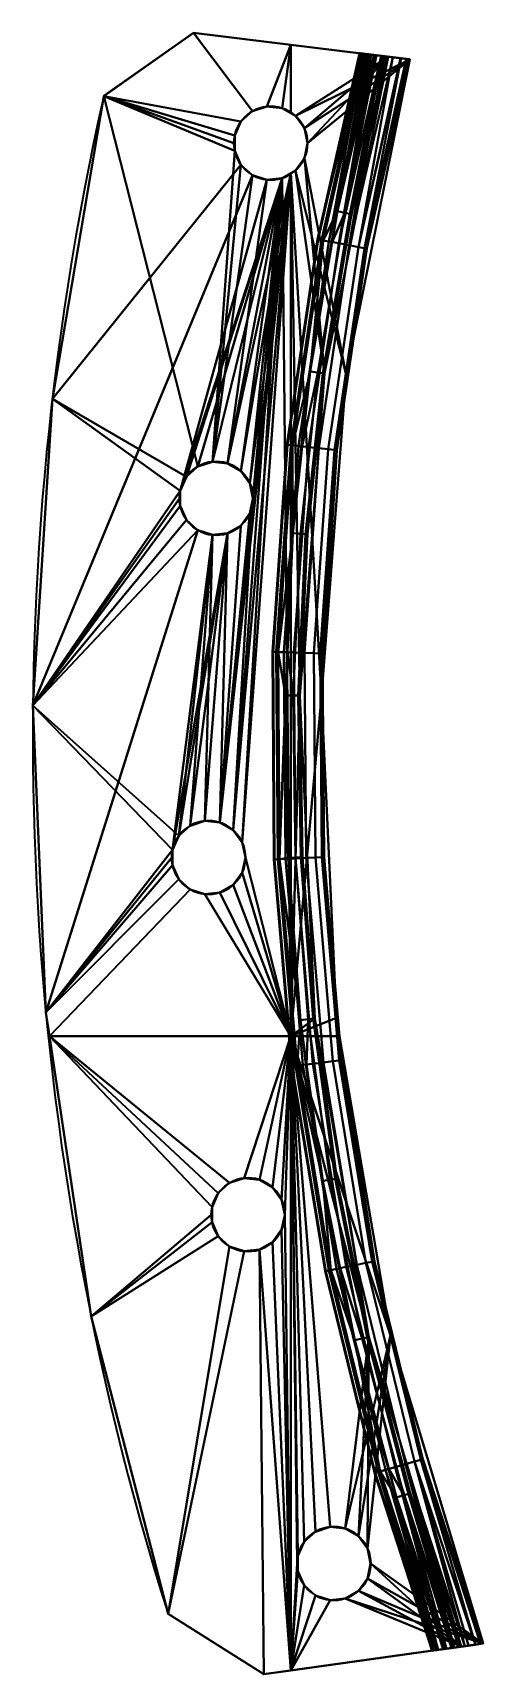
# Model space of a CAD drawing. Header units: millimetres. Extents: x 0 to 285, y 0 to 154.
# Drawn here: x 254 to 285.2, y 40.7 to 154.4 of the extents above; entities outside this region: 1.
import ezdxf

# ---------------------------------------------------------------- set-up
doc = ezdxf.new("R2010")
doc.units = ezdxf.units.MM
doc.layers.add('1', color=7, linetype='Continuous', true_color=0xffffff)
doc.layers.add('61', color=7, linetype='Continuous', true_color=0xffffff)

# ---------------------------------------------------------------- blocks, each defined once
blk = doc.blocks.new('UG_SURFACE_001')
at = {"layer": '1', "color": 252, "linetype": 'Continuous', "lineweight": 35}
for points in [[(258.91462, 150.059059, 5.5), (265.132368, 154.438332, 5.5), (269.205004, 148.99759, 5.5), (268.417001, 148.288086, 5.5)], [(258.91462, 150.059059, 5.5), (258.91462, 150.059059, 7), (265.132368, 154.438332, 7), (265.132368, 154.438332, 5.5)], [(268.417001, 148.288086, 7), (269.205004, 148.99759, 7), (265.132368, 154.438332, 7), (258.91462, 150.059059, 7)], [(265.132368, 154.438332, 5.5), (271.880835, 153.609723, 5.5), (270.213455, 149.325266, 5.5), (269.205004, 148.99759, 5.5)], [(269.205004, 148.99759, 7), (270.213455, 149.325266, 7), (271.880835, 153.609723, 7), (265.132368, 154.438332, 7)], [(271.880835, 153.609723, 5.5), (265.132368, 154.438332, 5.5), (265.132368, 154.438332, 7), (271.880835, 153.609723, 7)], [(271.880835, 153.609723, 5.5), (271.26801, 149.214432, 5.5), (270.213455, 149.325266, 5.5)], [(270.213455, 149.325266, 7), (271.26801, 149.214432, 7), (271.880835, 153.609723, 7)], [(271.880835, 153.609723, 5.5), (271.880835, 148.860604, 5.5), (271.26801, 149.214432, 5.5)], [(271.26801, 149.214432, 7), (271.880835, 148.860604, 7), (271.880835, 153.609723, 7)], [(272.186279, 148.684248, 5.5), (271.880835, 148.860604, 5.5), (271.880835, 153.609723, 5.5), (280.129552, 152.596906, 5.5)], [(278.626472, 152.781457, 7), (271.880835, 153.609723, 7), (271.880835, 148.860604, 7), (272.186279, 148.684248, 7)], [(271.880835, 153.609723, 7), (278.626472, 152.781457, 7), (280.129552, 152.596906, 5.5), (271.880835, 153.609723, 5.5)], [(278.626472, 152.781457, 7), (272.186279, 148.684248, 7), (272.809535, 147.826403, 7)], [(272.809535, 147.826403, 5.5), (272.186279, 148.684248, 5.5), (280.129552, 152.596906, 5.5)], [(274.211884, 130.821824, 7), (278.626472, 152.781457, 7), (273.030013, 146.789238, 7), (272.809535, 145.752057, 7)], [(272.809535, 147.826403, 7), (273.030013, 146.789238, 7), (278.626472, 152.781457, 7)], [(280.129552, 152.596906, 5.5), (273.030013, 146.789238, 5.5), (272.809535, 147.826403, 5.5)], [(272.809535, 145.752057, 5.5), (273.030013, 146.789238, 5.5), (280.129552, 152.596906, 5.5), (275.711626, 130.716547, 5.5)], [(273.726702, 140.123293, 24.016634), (276.665181, 153.022274, 24.132781), (276.634216, 153.026074, 23.549981)], [(276.634216, 153.026074, 23.549981), (273.77075, 140.114978, 23.276495), (273.726702, 140.123293, 24.016634)], [(276.885301, 152.995244, 24.671232), (276.665181, 153.022274, 24.132781), (273.726702, 140.123293, 24.016634)], [(276.885301, 152.995244, 24.671232), (273.726702, 140.123293, 24.016634), (273.98774, 140.074, 24.708904)], [(276.634216, 153.026074, 23.549981), (276.711941, 153.016537, 23.283411), (273.77075, 140.114978, 23.276495)], [(274.112046, 140.05053, 22.621365), (273.77075, 140.114978, 23.276495), (276.711941, 153.016537, 23.283411)], [(273.98774, 140.074, 24.708904), (276.914507, 152.991667, 24.704371), (276.885301, 152.995244, 24.671232)], [(276.914507, 152.991667, 24.704371), (273.98774, 140.074, 24.708904), (274.507046, 139.97592, 25.22902)], [(276.711941, 153.016537, 23.283411), (276.798666, 153.005883, 22.985928), (274.112046, 140.05053, 22.621365)], [(276.798666, 153.005883, 22.985928), (277.051926, 152.974784, 22.632705), (274.112046, 140.05053, 22.621365)], [(275.10342, 142.066151, 22.168862), (274.112046, 140.05053, 22.621365), (277.051926, 152.974784, 22.632705)], [(278.626472, 152.781457, 7), (274.211884, 130.821824, 7), (276.083797, 141.869068, 20.587722)], [(274.507046, 139.97592, 25.22902), (277.270496, 152.947962, 25.108293), (276.914507, 152.991667, 24.704371)], [(274.507046, 139.97592, 25.22902), (277.449876, 152.925923, 25.209468), (277.270496, 152.947962, 25.108293)], [(277.449876, 152.925923, 25.209468), (274.507046, 139.97592, 25.22902), (275.191396, 139.846683, 25.483605)], [(277.051926, 152.974784, 22.632705), (277.142644, 152.963653, 22.506183), (275.10342, 142.066151, 22.168862)], [(277.142644, 152.963653, 22.506183), (277.624547, 152.904481, 22.168862), (275.10342, 142.066151, 22.168862)], [(275.621206, 141.962066, 21.78305), (275.10342, 142.066151, 22.168862), (277.624547, 152.904481, 22.168862)], [(275.191396, 139.846683, 25.483605), (277.780741, 152.885303, 25.396066), (277.449876, 152.925923, 25.209468)], [(275.191396, 139.846683, 25.483605), (278.140694, 152.841106, 25.460431), (277.780741, 152.885303, 25.396066)], [(278.140694, 152.841106, 25.460431), (275.191396, 139.846683, 25.483605), (275.917858, 139.709488, 25.42695)], [(277.624547, 152.904481, 22.168862), (277.815133, 152.881086, 22.063697), (275.621206, 141.962066, 21.78305)], [(277.815133, 152.881086, 22.063697), (278.141499, 152.841002, 21.769539), (275.621206, 141.962066, 21.78305)], [(275.963962, 141.893163, 21.230265), (275.621206, 141.962066, 21.78305), (278.141499, 152.841002, 21.769539)], [(277.145833, 139.477581, 23.75), (275.711626, 130.716547, 5.5), (280.129552, 152.596906, 5.5)], [(275.917858, 139.709488, 25.42695), (278.361648, 152.813971, 25.499942), (278.140694, 152.841106, 25.460431)], [(275.917858, 139.709488, 25.42695), (278.947622, 152.742028, 25.404399), (278.361648, 152.813971, 25.499942)], [(278.947622, 152.742028, 25.404399), (275.917858, 139.709488, 25.42695), (276.556104, 139.588952, 25.069229)], [(278.141499, 152.841002, 21.769539), (278.248519, 152.827874, 21.673063), (275.963962, 141.893163, 21.230265)], [(278.248519, 152.827874, 21.673063), (278.494775, 152.797624, 21.225207), (275.963962, 141.893163, 21.230265)], [(276.083797, 141.869068, 20.587722), (275.963962, 141.893163, 21.230265), (278.494775, 152.797624, 21.225207)], [(278.494775, 152.797624, 21.225207), (278.529137, 152.793407, 21.16272), (276.083797, 141.869068, 20.587722)], [(278.529137, 152.793407, 21.16272), (278.626472, 152.781457, 20.587722), (276.083797, 141.869068, 20.587722)], [(276.083797, 141.869068, 20.587722), (278.626472, 152.781457, 20.587722), (278.626472, 152.781457, 7)], [(276.556104, 139.588952, 25.069229), (279.469192, 152.677983, 25.118286), (278.947622, 152.742028, 25.404399)], [(276.556104, 139.588952, 25.069229), (279.519677, 152.671784, 25.061702), (279.469192, 152.677983, 25.118286)], [(279.519677, 152.671784, 25.061702), (276.556104, 139.588952, 25.069229), (276.991457, 139.506727, 24.474666)], [(276.711941, 153.016537, 23.283411), (276.634216, 153.026074, 23.549981), (276.665181, 153.022274, 24.132781), (276.885301, 152.995244, 24.671232)], [(276.885301, 152.995244, 24.671232), (276.914507, 152.991667, 24.704371), (276.711941, 153.016537, 23.283411)], [(276.914507, 152.991667, 24.704371), (277.270496, 152.947962, 25.108293), (277.449876, 152.925923, 25.209468), (276.711941, 153.016537, 23.283411)], [(278.140694, 152.841106, 25.460431), (277.051926, 152.974784, 22.632705), (276.798666, 153.005883, 22.985928), (276.711941, 153.016537, 23.283411)], [(277.449876, 152.925923, 25.209468), (277.780741, 152.885303, 25.396066), (278.140694, 152.841106, 25.460431), (276.711941, 153.016537, 23.283411)], [(276.991457, 139.506727, 24.474666), (279.864073, 152.62951, 24.67577), (279.519677, 152.671784, 25.061702)], [(276.991457, 139.506727, 24.474666), (279.950202, 152.61893, 24.46571), (279.864073, 152.62951, 24.67577)], [(279.950202, 152.61893, 24.46571), (276.991457, 139.506727, 24.474666), (277.145833, 139.477581, 23.75)], [(277.051926, 152.974784, 22.632705), (278.361648, 152.813971, 25.499942), (278.947622, 152.742028, 25.404399)], [(277.051926, 152.974784, 22.632705), (278.140694, 152.841106, 25.460431), (278.361648, 152.813971, 25.499942)], [(278.947622, 152.742028, 25.404399), (279.469192, 152.677983, 25.118286), (279.519677, 152.671784, 25.061702), (277.051926, 152.974784, 22.632705)], [(277.624547, 152.904481, 22.168862), (277.142644, 152.963653, 22.506183), (277.051926, 152.974784, 22.632705), (279.519677, 152.671784, 25.061702)], [(277.145833, 139.477581, 23.75), (280.08756, 152.602062, 24.130756), (279.950202, 152.61893, 24.46571)], [(277.145833, 139.477581, 23.75), (280.129552, 152.596906, 23.75), (280.08756, 152.602062, 24.130756)], [(280.129552, 152.596906, 5.5), (280.129552, 152.596906, 23.75), (277.145833, 139.477581, 23.75)], [(279.519677, 152.671784, 25.061702), (279.864073, 152.62951, 24.67577), (277.815133, 152.881086, 22.063697), (277.624547, 152.904481, 22.168862)], [(277.815133, 152.881086, 22.063697), (279.864073, 152.62951, 24.67577), (279.950202, 152.61893, 24.46571)], [(278.141499, 152.841002, 21.769539), (277.815133, 152.881086, 22.063697), (279.950202, 152.61893, 24.46571), (280.08756, 152.602062, 24.130756)], [(280.08756, 152.602062, 24.130756), (280.129552, 152.596906, 23.75), (278.248519, 152.827874, 21.673063), (278.141499, 152.841002, 21.769539)], [(278.494775, 152.797624, 21.225207), (278.248519, 152.827874, 21.673063), (280.129552, 152.596906, 23.75)], [(280.129552, 152.596906, 23.75), (278.529137, 152.793407, 21.16272), (278.494775, 152.797624, 21.225207)], [(278.626472, 152.781457, 20.587722), (278.529137, 152.793407, 21.16272), (280.129552, 152.596906, 23.75)], [(280.129552, 152.596906, 23.75), (280.129552, 152.596906, 5.5), (278.626472, 152.781457, 7), (278.626472, 152.781457, 20.587722)], [(265.424281, 124.376141, 5.5), (264.636278, 123.666629, 5.5), (255.339742, 129.062638, 5.5), (258.91462, 150.059059, 5.5)], [(258.91462, 150.059059, 7), (258.91462, 150.059059, 5.5), (255.339742, 129.062638, 5.5), (255.339742, 129.062638, 7)], [(258.91462, 150.059059, 7), (255.339742, 129.062638, 7), (268.417001, 145.290375, 7), (267.985731, 146.259055, 7)], [(258.91462, 150.059059, 5.5), (267.985731, 146.259055, 5.5), (266.432732, 124.70381, 5.5), (265.424281, 124.376141, 5.5)], [(258.91462, 150.059059, 5.5), (267.985731, 147.319406, 5.5), (267.985731, 146.259055, 5.5)], [(268.417001, 148.288086, 5.5), (267.985731, 147.319406, 5.5), (258.91462, 150.059059, 5.5)], [(258.91462, 150.059059, 7), (267.985731, 146.259055, 7), (267.930001, 146.789238, 7)], [(267.930001, 146.789238, 7), (267.985731, 147.319406, 7), (258.91462, 150.059059, 7)], [(267.985731, 147.319406, 7), (268.417001, 148.288086, 7), (258.91462, 150.059059, 7)], [(269.205004, 148.99759, 7), (269.205004, 148.99759, 5.5), (270.213455, 149.325266, 5.5), (270.213455, 149.325266, 7)], [(270.213455, 149.325266, 7), (270.213455, 149.325266, 5.5), (271.26801, 149.214432, 5.5), (271.26801, 149.214432, 7)], [(271.880835, 148.860604, 7), (271.26801, 149.214432, 7), (271.26801, 149.214432, 5.5), (271.880835, 148.860604, 5.5)], [(267.985731, 147.319406, 7), (267.985731, 147.319406, 5.5), (268.417001, 148.288086, 5.5), (268.417001, 148.288086, 7)], [(268.417001, 148.288086, 7), (268.417001, 148.288086, 5.5), (269.205004, 148.99759, 5.5), (269.205004, 148.99759, 7)], [(271.880835, 148.860604, 5.5), (272.186279, 148.684248, 5.5), (272.186279, 148.684248, 7), (271.880835, 148.860604, 7)], [(272.186279, 148.684248, 7), (272.186279, 148.684248, 5.5), (272.809535, 147.826403, 5.5), (272.809535, 147.826403, 7)], [(267.985731, 147.319406, 5.5), (267.985731, 147.319406, 7), (267.930001, 146.789238, 7)], [(267.930001, 146.789238, 7), (267.985731, 146.259055, 5.5), (267.985731, 147.319406, 5.5)], [(267.930001, 146.789238, 7), (267.985731, 146.259055, 7), (267.985731, 146.259055, 5.5)], [(272.809535, 147.826403, 7), (272.809535, 147.826403, 5.5), (273.030013, 146.789238, 5.5), (273.030013, 146.789238, 7)], [(273.030013, 146.789238, 7), (273.030013, 146.789238, 5.5), (272.809535, 145.752057, 5.5), (272.809535, 145.752057, 7)], [(266.432732, 124.70381, 5.5), (267.985731, 146.259055, 5.5), (268.417001, 145.290375, 5.5)], [(268.417001, 145.290375, 7), (268.417001, 145.290375, 5.5), (267.985731, 146.259055, 5.5), (267.985731, 146.259055, 7)], [(275.711626, 130.716547, 5.5), (272.186279, 144.894212, 5.5), (272.809535, 145.752057, 5.5)], [(272.809535, 145.752057, 7), (272.809535, 145.752057, 5.5), (272.186279, 144.894212, 5.5), (272.186279, 144.894212, 7)], [(272.809535, 145.752057, 7), (272.186279, 144.894212, 7), (274.211884, 130.821824, 7)], [(255.339742, 129.062638, 7), (253.995508, 107.806511, 7), (269.205004, 144.580871, 7), (268.417001, 145.290375, 7)], [(264.204979, 122.697949, 7), (270.213455, 144.253194, 7), (269.205004, 144.580871, 7), (253.995508, 107.806511, 7)], [(268.417001, 145.290375, 5.5), (269.205004, 144.580871, 5.5), (266.432732, 124.70381, 5.5)], [(266.432732, 124.70381, 7), (267.487258, 124.592975, 7), (271.880835, 144.717857, 7), (271.26801, 144.364044, 7)], [(269.205004, 144.580871, 5.5), (270.213455, 144.253194, 5.5), (267.487258, 124.592975, 5.5), (266.432732, 124.70381, 5.5)], [(266.959935, 99.692009, 7), (271.880835, 144.717857, 7), (269.24926, 122.167781, 7)], [(271.880835, 144.717857, 7), (266.959935, 99.692009, 7), (267.878205, 99.161834, 7)], [(271.880835, 144.717857, 7), (267.487258, 124.592975, 7), (268.405557, 124.062799, 7)], [(271.880835, 144.717857, 7), (267.878205, 99.161834, 7), (268.501461, 98.303989, 7)], [(271.880835, 144.717857, 7), (268.405557, 124.062799, 7), (269.028813, 123.204954, 7)], [(269.205004, 144.580871, 7), (269.205004, 144.580871, 5.5), (268.417001, 145.290375, 5.5), (268.417001, 145.290375, 7)], [(268.501461, 98.303989, 7), (268.721938, 97.266816, 7), (271.880835, 84.888816, 7), (271.880835, 144.717857, 7)], [(269.028813, 123.204954, 7), (269.24926, 122.167781, 7), (271.880835, 144.717857, 7)], [(270.213455, 144.253194, 7), (270.213455, 144.253194, 5.5), (269.205004, 144.580871, 5.5), (269.205004, 144.580871, 7)], [(271.26801, 144.364044, 5.5), (271.880835, 144.717857, 5.5), (271.880835, 84.888816, 5.5)], [(271.880835, 144.717857, 5.5), (271.26801, 144.364044, 5.5), (271.26801, 144.364044, 7), (271.880835, 144.717857, 7)], [(271.880835, 144.717857, 5.5), (272.186279, 144.894212, 5.5), (275.711626, 130.716547, 5.5), (274.005413, 108.459912, 5.5)], [(271.880835, 144.717857, 7), (272.186279, 144.894212, 7), (272.186279, 144.894212, 5.5), (271.880835, 144.717857, 5.5)], [(272.505671, 108.487934, 7), (274.211884, 130.821824, 7), (272.186279, 144.894212, 7), (271.880835, 144.717857, 7)], [(274.005413, 108.459912, 5.5), (271.880835, 84.888816, 5.5), (271.880835, 144.717857, 5.5)], [(272.505671, 108.487934, 7), (271.880835, 144.717857, 7), (271.880835, 84.888816, 7)], [(264.204979, 122.697949, 7), (271.26801, 144.364044, 7), (270.213455, 144.253194, 7)], [(271.26801, 144.364044, 7), (264.204979, 122.697949, 7), (264.636278, 123.666629, 7)], [(271.26801, 144.364044, 7), (264.636278, 123.666629, 7), (265.424281, 124.376141, 7)], [(265.424281, 124.376141, 7), (266.432732, 124.70381, 7), (271.26801, 144.364044, 7)], [(270.213455, 144.253194, 5.5), (271.26801, 144.364044, 5.5), (267.487258, 124.592975, 5.5)], [(268.405557, 124.062799, 5.5), (267.487258, 124.592975, 5.5), (271.26801, 144.364044, 5.5)], [(268.501461, 98.303989, 5.5), (267.878205, 99.161834, 5.5), (271.26801, 144.364044, 5.5)], [(269.24926, 122.167781, 5.5), (271.26801, 144.364044, 5.5), (267.878205, 99.161834, 5.5)], [(269.028813, 123.204954, 5.5), (268.405557, 124.062799, 5.5), (271.26801, 144.364044, 5.5)], [(271.26801, 144.364044, 5.5), (271.880835, 84.888816, 5.5), (268.721938, 97.266816, 5.5), (268.501461, 98.303989, 5.5)], [(271.26801, 144.364044, 5.5), (269.24926, 122.167781, 5.5), (269.028813, 123.204954, 5.5)], [(271.26801, 144.364044, 7), (271.26801, 144.364044, 5.5), (270.213455, 144.253194, 5.5), (270.213455, 144.253194, 7)], [(275.621206, 141.962066, 21.78305), (273.744494, 130.886421, 21.78305), (273.221284, 130.958721, 22.168862), (274.741888, 139.932603, 22.168862)], [(274.090797, 130.838558, 21.230265), (273.744494, 130.886421, 21.78305), (275.621206, 141.962066, 21.78305), (275.963962, 141.893163, 21.230265)], [(274.211884, 130.821824, 20.587722), (274.090797, 130.838558, 21.230265), (275.963962, 141.893163, 21.230265), (276.083797, 141.869068, 20.587722)], [(275.10342, 142.066151, 22.168862), (274.741888, 139.932603, 22.168862), (274.112046, 140.05053, 22.621365)], [(274.211884, 130.821824, 7), (274.211884, 130.821824, 20.587722), (276.083797, 141.869068, 20.587722)], [(274.741888, 139.932603, 22.168862), (275.10342, 142.066151, 22.168862), (275.621206, 141.962066, 21.78305)], [(271.870464, 125.857443, 24.708904), (273.98774, 140.074, 24.708904), (273.726702, 140.123293, 24.016634), (271.606386, 125.886351, 24.016634)], [(271.606386, 125.886351, 24.016634), (273.726702, 140.123293, 24.016634), (273.77075, 140.114978, 23.276495), (271.65097, 125.881478, 23.276495)], [(271.65097, 125.881478, 23.276495), (273.77075, 140.114978, 23.276495), (274.112046, 140.05053, 22.621365), (271.9962, 125.843689, 22.621365)], [(272.395819, 125.799939, 25.22902), (274.507046, 139.97592, 25.22902), (273.98774, 140.074, 24.708904), (271.870464, 125.857443, 24.708904)], [(273.221284, 130.958721, 22.168862), (271.9962, 125.843689, 22.621365), (274.112046, 140.05053, 22.621365)], [(273.088098, 125.724152, 25.483605), (275.191396, 139.846683, 25.483605), (274.507046, 139.97592, 25.22902), (272.395819, 125.799939, 25.22902)], [(274.112046, 140.05053, 22.621365), (274.741888, 139.932603, 22.168862), (273.221284, 130.958721, 22.168862)], [(273.823053, 125.6437, 25.42695), (275.917858, 139.709488, 25.42695), (275.191396, 139.846683, 25.483605), (273.088098, 125.724152, 25.483605)], [(274.46869, 125.573024, 25.069229), (276.556104, 139.588952, 25.069229), (275.917858, 139.709488, 25.42695), (273.823053, 125.6437, 25.42695)], [(274.909139, 125.524819, 24.474666), (276.991457, 139.506727, 24.474666), (276.556104, 139.588952, 25.069229), (274.46869, 125.573024, 25.069229)], [(275.838226, 130.697682, 23.75), (277.145833, 139.477581, 23.75), (276.991457, 139.506727, 24.474666), (274.909139, 125.524819, 24.474666)], [(277.145833, 139.477581, 23.75), (275.838226, 130.697682, 23.75), (275.711626, 130.716547, 5.5)], [(273.221284, 130.958721, 22.168862), (272.665173, 125.770643, 22.168862), (271.9962, 125.843689, 22.621365)], [(273.744494, 130.886421, 21.78305), (272.547215, 119.716883, 21.78305), (272.020578, 119.757116, 22.168862), (272.665173, 125.770643, 22.168862)], [(272.895813, 119.690247, 21.230265), (272.547215, 119.716883, 21.78305), (273.744494, 130.886421, 21.78305), (274.090797, 130.838558, 21.230265)], [(272.665173, 125.770643, 22.168862), (273.221284, 130.958721, 22.168862), (273.744494, 130.886421, 21.78305)], [(273.017675, 119.680941, 20.587722), (274.211884, 130.821824, 7), (272.505671, 108.487934, 7)], [(273.017675, 119.680941, 20.587722), (272.895813, 119.690247, 21.230265), (274.090797, 130.838558, 21.230265), (274.211884, 130.821824, 20.587722)], [(273.017675, 119.680941, 20.587722), (274.211884, 130.821824, 20.587722), (274.211884, 130.821824, 7)], [(274.005413, 108.459912, 5.5), (275.711626, 130.716547, 5.5), (275.065273, 125.507727, 23.75)], [(274.909139, 125.524819, 24.474666), (275.065273, 125.507727, 23.75), (275.838226, 130.697682, 23.75)], [(275.711626, 130.716547, 5.5), (275.838226, 130.697682, 23.75), (275.065273, 125.507727, 23.75)], [(253.995508, 107.806511, 5.5), (255.339742, 129.062638, 5.5), (264.204979, 122.697949, 5.5), (264.204979, 121.637605, 5.5)], [(255.339742, 129.062638, 7), (255.339742, 129.062638, 5.5), (253.995508, 107.806511, 5.5), (253.995508, 107.806511, 7)], [(264.636278, 123.666629, 5.5), (264.204979, 122.697949, 5.5), (255.339742, 129.062638, 5.5)], [(270.861983, 111.519516, 24.708904), (271.870464, 125.857443, 24.708904), (271.606386, 125.886351, 24.016634), (270.596445, 111.52786, 24.016634)], [(270.596445, 111.52786, 24.016634), (271.606386, 125.886351, 24.016634), (271.65097, 125.881478, 23.276495), (270.641267, 111.526452, 23.276495)], [(270.641267, 111.526452, 23.276495), (271.65097, 125.881478, 23.276495), (271.9962, 125.843689, 22.621365), (270.988405, 111.515544, 22.621365)], [(271.390229, 111.502923, 25.22902), (272.395819, 125.799939, 25.22902), (271.870464, 125.857443, 24.708904), (270.861983, 111.519516, 24.708904)], [(270.988405, 111.515544, 22.621365), (271.9962, 125.843689, 22.621365), (272.020578, 119.757116, 22.168862)], [(272.086293, 111.481048, 25.483605), (273.088098, 125.724152, 25.483605), (272.395819, 125.799939, 25.22902), (271.390229, 111.502923, 25.22902)], [(271.9962, 125.843689, 22.621365), (272.665173, 125.770643, 22.168862), (272.020578, 119.757116, 22.168862)], [(272.825271, 111.457832, 25.42695), (273.823053, 125.6437, 25.42695), (273.088098, 125.724152, 25.483605), (272.086293, 111.481048, 25.483605)], [(273.474455, 111.43744, 25.069229), (274.46869, 125.573024, 25.069229), (273.823053, 125.6437, 25.42695), (272.825271, 111.457832, 25.42695)], [(273.917288, 111.423522, 24.474666), (274.909139, 125.524819, 24.474666), (274.46869, 125.573024, 25.069229), (273.474455, 111.43744, 25.069229)], [(274.074316, 111.41859, 23.75), (275.065273, 125.507727, 23.75), (274.909139, 125.524819, 24.474666), (273.917288, 111.423522, 24.474666)], [(275.065273, 125.507727, 23.75), (274.074316, 111.41859, 23.75), (274.005413, 108.459912, 5.5)], [(264.636278, 123.666629, 7), (264.636278, 123.666629, 5.5), (265.424281, 124.376141, 5.5), (265.424281, 124.376141, 7)], [(265.424281, 124.376141, 7), (265.424281, 124.376141, 5.5), (266.432732, 124.70381, 5.5), (266.432732, 124.70381, 7)], [(266.432732, 124.70381, 7), (266.432732, 124.70381, 5.5), (267.487258, 124.592975, 5.5), (267.487258, 124.592975, 7)], [(267.487258, 124.592975, 7), (267.487258, 124.592975, 5.5), (268.405557, 124.062799, 5.5), (268.405557, 124.062799, 7)], [(268.405557, 124.062799, 7), (268.405557, 124.062799, 5.5), (269.028813, 123.204954, 5.5), (269.028813, 123.204954, 7)], [(264.204979, 122.697949, 7), (264.204979, 122.697949, 5.5), (264.636278, 123.666629, 5.5), (264.636278, 123.666629, 7)], [(269.028813, 123.204954, 7), (269.028813, 123.204954, 5.5), (269.24926, 122.167781, 5.5), (269.24926, 122.167781, 7)], [(253.995508, 107.806511, 7), (264.149278, 122.167781, 7), (264.204979, 122.697949, 7)], [(253.995508, 107.806511, 7), (264.204979, 121.637605, 7), (264.149278, 122.167781, 7)], [(264.204979, 122.697949, 5.5), (264.204979, 122.697949, 7), (264.149278, 122.167781, 7)], [(264.149278, 122.167781, 7), (264.204979, 121.637605, 5.5), (264.204979, 122.697949, 5.5)], [(264.149278, 122.167781, 7), (264.204979, 121.637605, 7), (264.204979, 121.637605, 5.5)], [(267.878205, 99.161834, 5.5), (266.959935, 99.692009, 5.5), (269.24926, 122.167781, 5.5)], [(269.028813, 121.130601, 5.5), (269.24926, 122.167781, 5.5), (266.959935, 99.692009, 5.5)], [(269.24926, 122.167781, 7), (269.028813, 121.130601, 7), (266.959935, 99.692009, 7)], [(269.24926, 122.167781, 7), (269.24926, 122.167781, 5.5), (269.028813, 121.130601, 5.5), (269.028813, 121.130601, 7)], [(264.204979, 121.637605, 5.5), (264.636278, 120.668925, 5.5), (253.995508, 107.806511, 5.5)], [(253.995508, 107.806511, 7), (264.636278, 120.668925, 7), (264.204979, 121.637605, 7)], [(253.995508, 107.806511, 5.5), (264.636278, 120.668925, 5.5), (265.424281, 119.959414, 5.5)], [(265.424281, 119.959414, 7), (264.636278, 120.668925, 7), (253.995508, 107.806511, 7), (254.89682, 86.527005, 7)], [(264.636278, 120.668925, 7), (264.636278, 120.668925, 5.5), (264.204979, 121.637605, 5.5), (264.204979, 121.637605, 7)], [(265.424281, 119.959414, 7), (265.424281, 119.959414, 5.5), (264.636278, 120.668925, 5.5), (264.636278, 120.668925, 7)], [(266.959935, 99.692009, 5.5), (268.405557, 120.272756, 5.5), (269.028813, 121.130601, 5.5)], [(269.028813, 121.130601, 7), (268.405557, 120.272756, 7), (266.959935, 99.692009, 7)], [(269.028813, 121.130601, 7), (269.028813, 121.130601, 5.5), (268.405557, 120.272756, 5.5), (268.405557, 120.272756, 7)], [(253.995508, 107.806511, 5.5), (265.424281, 119.959414, 5.5), (266.432732, 119.631745, 5.5), (264.108926, 98.765664, 5.5)], [(263.677657, 97.796991, 7), (266.432732, 119.631745, 7), (265.424281, 119.959414, 7), (254.89682, 86.527005, 7)], [(263.677657, 97.796991, 7), (267.487258, 119.74258, 7), (266.432732, 119.631745, 7)], [(267.487258, 119.74258, 7), (263.677657, 97.796991, 7), (264.108926, 98.765664, 7)], [(267.487258, 119.74258, 7), (264.108926, 98.765664, 7), (264.896929, 99.475175, 7)], [(264.896929, 99.475175, 5.5), (264.108926, 98.765664, 5.5), (266.432732, 119.631745, 5.5)], [(264.896929, 99.475175, 7), (265.90538, 99.802844, 7), (267.487258, 119.74258, 7)], [(266.432732, 119.631745, 5.5), (265.90538, 99.802844, 5.5), (264.896929, 99.475175, 5.5)], [(266.432732, 119.631745, 7), (266.432732, 119.631745, 5.5), (265.424281, 119.959414, 5.5), (265.424281, 119.959414, 7)], [(268.405557, 120.272756, 7), (267.487258, 119.74258, 7), (265.90538, 99.802844, 7), (266.959935, 99.692009, 7)], [(266.432732, 119.631745, 5.5), (267.487258, 119.74258, 5.5), (266.959935, 99.692009, 5.5), (265.90538, 99.802844, 5.5)], [(267.487258, 119.74258, 7), (267.487258, 119.74258, 5.5), (266.432732, 119.631745, 5.5), (266.432732, 119.631745, 7)], [(266.959935, 99.692009, 5.5), (267.487258, 119.74258, 5.5), (268.405557, 120.272756, 5.5)], [(268.405557, 120.272756, 7), (268.405557, 120.272756, 5.5), (267.487258, 119.74258, 5.5), (267.487258, 119.74258, 7)], [(272.020578, 119.757116, 22.168862), (271.642596, 111.494035, 22.168862), (270.988405, 111.515544, 22.621365)], [(271.642596, 111.494035, 22.168862), (272.020578, 119.757116, 22.168862), (272.547215, 119.716883, 21.78305), (272.0339, 108.495094, 21.78305)], [(272.383451, 108.489789, 21.230265), (272.0339, 108.495094, 21.78305), (272.547215, 119.716883, 21.78305), (272.895813, 119.690247, 21.230265)], [(272.505671, 108.487934, 20.587722), (272.383451, 108.489789, 21.230265), (272.895813, 119.690247, 21.230265), (273.017675, 119.680941, 20.587722)], [(272.505671, 108.487934, 7), (272.505671, 108.487934, 20.587722), (273.017675, 119.680941, 20.587722)], [(270.968407, 97.146563, 24.708904), (270.861983, 111.519516, 24.708904), (270.596445, 111.52786, 24.016634), (270.703018, 97.134285, 24.016634)], [(270.703018, 97.134285, 24.016634), (270.596445, 111.52786, 24.016634), (270.641267, 111.526452, 23.276495), (270.747811, 97.136356, 23.276495)], [(270.747811, 97.136356, 23.276495), (270.641267, 111.526452, 23.276495), (270.988405, 111.515544, 22.621365), (271.094739, 97.152404, 22.621365)], [(271.496326, 97.170979, 25.22902), (271.390229, 111.502923, 25.22902), (270.861983, 111.519516, 24.708904), (270.968407, 97.146563, 24.708904)], [(271.094739, 97.152404, 22.621365), (270.988405, 111.515544, 22.621365), (271.505803, 108.503111, 22.168862)], [(270.988405, 111.515544, 22.621365), (271.642596, 111.494035, 22.168862), (271.505803, 108.503111, 22.168862)], [(272.192001, 97.20315, 25.483605), (272.086293, 111.481048, 25.483605), (271.390229, 111.502923, 25.22902), (271.496326, 97.170979, 25.22902)], [(272.0339, 108.495094, 21.78305), (271.505803, 108.503111, 22.168862), (271.642596, 111.494035, 22.168862)], [(272.930533, 97.237304, 25.42695), (272.825271, 111.457832, 25.42695), (272.086293, 111.481048, 25.483605), (272.192001, 97.20315, 25.483605)], [(273.579359, 97.267315, 25.069229), (273.474455, 111.43744, 25.069229), (272.825271, 111.457832, 25.42695), (272.930533, 97.237304, 25.42695)], [(274.021953, 97.287782, 24.474666), (273.917288, 111.423522, 24.474666), (273.474455, 111.43744, 25.069229), (273.579359, 97.267315, 25.069229)], [(273.917288, 111.423522, 24.474666), (274.021953, 97.287782, 24.474666), (274.178863, 97.295038, 23.75), (274.096221, 108.460583, 23.75)], [(274.096221, 108.460583, 23.75), (274.074316, 111.41859, 23.75), (273.917288, 111.423522, 24.474666)], [(274.074316, 111.41859, 23.75), (274.096221, 108.460583, 23.75), (274.005413, 108.459912, 5.5)], [(271.505803, 108.503111, 22.168862), (271.678805, 97.238667, 22.168862), (271.094739, 97.152404, 22.621365)], [(272.206426, 97.262897, 21.78305), (271.678805, 97.238667, 22.168862), (271.505803, 108.503111, 22.168862), (272.0339, 108.495094, 21.78305)], [(271.880835, 84.888816, 7), (273.533285, 86.112544, 7), (272.505671, 108.487934, 7)], [(271.880835, 84.888816, 5.5), (274.005413, 108.459912, 5.5), (275.036663, 86.161815, 5.5)], [(272.555649, 97.278938, 21.230265), (272.206426, 97.262897, 21.78305), (272.0339, 108.495094, 21.78305), (272.383451, 108.489789, 21.230265)], [(272.677749, 97.284541, 20.587722), (272.555649, 97.278938, 21.230265), (272.383451, 108.489789, 21.230265), (272.505671, 108.487934, 20.587722)], [(272.677749, 97.284541, 20.587722), (272.505671, 108.487934, 7), (273.533285, 86.112544, 7)], [(272.677749, 97.284541, 20.587722), (272.505671, 108.487934, 20.587722), (272.505671, 108.487934, 7)], [(274.005413, 108.459912, 5.5), (274.096221, 108.460583, 23.75), (274.178863, 97.295038, 23.75)], [(275.036663, 86.161815, 5.5), (274.005413, 108.459912, 5.5), (274.178863, 97.295038, 23.75)], [(264.108926, 98.765664, 5.5), (263.677657, 97.796991, 5.5), (253.995508, 107.806511, 5.5)], [(254.89682, 86.527005, 5.5), (253.995508, 107.806511, 5.5), (263.677657, 97.796991, 5.5), (263.677657, 96.73664, 5.5)], [(253.995508, 107.806511, 7), (253.995508, 107.806511, 5.5), (254.89682, 86.527005, 5.5), (254.89682, 86.527005, 7)], [(264.108926, 98.765664, 7), (264.108926, 98.765664, 5.5), (264.896929, 99.475175, 5.5), (264.896929, 99.475175, 7)], [(264.896929, 99.475175, 7), (264.896929, 99.475175, 5.5), (265.90538, 99.802844, 5.5), (265.90538, 99.802844, 7)], [(265.90538, 99.802844, 7), (265.90538, 99.802844, 5.5), (266.959935, 99.692009, 5.5), (266.959935, 99.692009, 7)], [(266.959935, 99.692009, 7), (266.959935, 99.692009, 5.5), (267.878205, 99.161834, 5.5), (267.878205, 99.161834, 7)], [(267.878205, 99.161834, 7), (267.878205, 99.161834, 5.5), (268.501461, 98.303989, 5.5), (268.501461, 98.303989, 7)], [(263.677657, 97.796991, 7), (263.677657, 97.796991, 5.5), (264.108926, 98.765664, 5.5), (264.108926, 98.765664, 7)], [(268.501461, 98.303989, 7), (268.501461, 98.303989, 5.5), (268.721938, 97.266816, 5.5), (268.721938, 97.266816, 7)], [(254.89682, 86.527005, 7), (263.621926, 97.266816, 7), (263.677657, 97.796991, 7)], [(254.89682, 86.527005, 7), (263.677657, 96.73664, 7), (263.621926, 97.266816, 7)], [(263.677657, 96.73664, 5.5), (264.108926, 95.76796, 5.5), (254.89682, 86.527005, 5.5)], [(254.89682, 86.527005, 7), (264.108926, 95.76796, 7), (263.677657, 96.73664, 7)], [(263.677657, 97.796991, 5.5), (263.677657, 97.796991, 7), (263.621926, 97.266816, 7)], [(263.621926, 97.266816, 7), (263.677657, 96.73664, 5.5), (263.677657, 97.796991, 5.5)], [(263.621926, 97.266816, 7), (263.677657, 96.73664, 7), (263.677657, 96.73664, 5.5)], [(264.108926, 95.76796, 7), (264.108926, 95.76796, 5.5), (263.677657, 96.73664, 5.5), (263.677657, 96.73664, 7)], [(268.501461, 96.229635, 5.5), (268.721938, 97.266816, 5.5), (271.880835, 84.888816, 5.5)], [(268.721938, 97.266816, 7), (268.721938, 97.266816, 5.5), (268.501461, 96.229635, 5.5), (268.501461, 96.229635, 7)], [(271.880835, 84.888816, 7), (268.721938, 97.266816, 7), (268.501461, 96.229635, 7)], [(272.189051, 82.825132, 24.708904), (270.968407, 97.146563, 24.708904), (270.703018, 97.134285, 24.016634), (271.92542, 82.792319, 24.016634)], [(271.92542, 82.792319, 24.016634), (270.703018, 97.134285, 24.016634), (270.747811, 97.136356, 23.276495), (271.969914, 82.797855, 23.276495)], [(271.969914, 82.797855, 23.276495), (270.747811, 97.136356, 23.276495), (271.094739, 97.152404, 22.621365), (272.314548, 82.840756, 22.621365)], [(272.713482, 82.890414, 25.22902), (271.496326, 97.170979, 25.22902), (270.968407, 97.146563, 24.708904), (272.189051, 82.825132, 24.708904)], [(271.094739, 97.152404, 22.621365), (271.678805, 97.238667, 22.168862), (272.53902, 86.005785, 22.168862)], [(272.53902, 86.005785, 22.168862), (272.314548, 82.840756, 22.621365), (271.094739, 97.152404, 22.621365)], [(273.404568, 82.976438, 25.483605), (272.192001, 97.20315, 25.483605), (271.496326, 97.170979, 25.22902), (272.713482, 82.890414, 25.22902)], [(273.064137, 86.062171, 21.78305), (272.53902, 86.005785, 22.168862), (271.678805, 97.238667, 22.168862), (272.206426, 97.262897, 21.78305)], [(274.138242, 83.06776, 25.42695), (272.930533, 97.237304, 25.42695), (272.192001, 97.20315, 25.483605), (273.404568, 82.976438, 25.483605)], [(273.411751, 86.099491, 21.230265), (273.064137, 86.062171, 21.78305), (272.206426, 97.262897, 21.78305), (272.555649, 97.278938, 21.230265)], [(273.533285, 86.112544, 20.587722), (273.411751, 86.099491, 21.230265), (272.555649, 97.278938, 21.230265), (272.677749, 97.284541, 20.587722)], [(273.533285, 86.112544, 7), (273.533285, 86.112544, 20.587722), (272.677749, 97.284541, 20.587722)], [(274.782777, 83.147988, 25.069229), (273.579359, 97.267315, 25.069229), (272.930533, 97.237304, 25.42695), (274.138242, 83.06776, 25.42695)], [(275.22245, 83.20272, 24.474666), (274.021953, 97.287782, 24.474666), (273.579359, 97.267315, 25.069229), (274.782777, 83.147988, 25.069229)], [(275.127113, 86.169526, 23.75), (274.178863, 97.295038, 23.75), (274.021953, 97.287782, 24.474666), (275.22245, 83.20272, 24.474666)], [(274.178863, 97.295038, 23.75), (275.127113, 86.169526, 23.75), (275.036663, 86.161815, 5.5)], [(255.140752, 84.888816, 5.5), (254.89682, 86.527005, 5.5), (264.108926, 95.76796, 5.5), (264.896929, 95.058449, 5.5)], [(264.896929, 95.058449, 7), (264.108926, 95.76796, 7), (254.89682, 86.527005, 7), (255.140752, 84.888816, 7)], [(264.896929, 95.058449, 7), (264.896929, 95.058449, 5.5), (264.108926, 95.76796, 5.5), (264.108926, 95.76796, 7)], [(271.880835, 84.888816, 5.5), (267.878205, 95.371798, 5.5), (268.501461, 96.229635, 5.5)], [(268.501461, 96.229635, 7), (268.501461, 96.229635, 5.5), (267.878205, 95.371798, 5.5), (267.878205, 95.371798, 7)], [(268.501461, 96.229635, 7), (267.878205, 95.371798, 7), (271.880835, 84.888816, 7)], [(264.896929, 95.058449, 5.5), (265.90538, 94.73078, 5.5), (271.880835, 84.888816, 5.5), (255.140752, 84.888816, 5.5)], [(255.140752, 84.888816, 7), (271.880835, 84.888816, 7), (265.90538, 94.73078, 7), (264.896929, 95.058449, 7)], [(265.90538, 94.73078, 7), (265.90538, 94.73078, 5.5), (264.896929, 95.058449, 5.5), (264.896929, 95.058449, 7)], [(265.90538, 94.73078, 5.5), (266.959935, 94.841622, 5.5), (271.880835, 84.888816, 5.5)], [(266.959935, 94.841622, 7), (266.959935, 94.841622, 5.5), (265.90538, 94.73078, 5.5), (265.90538, 94.73078, 7)], [(271.880835, 84.888816, 7), (266.959935, 94.841622, 7), (265.90538, 94.73078, 7)], [(271.880835, 84.888816, 5.5), (266.959935, 94.841622, 5.5), (267.878205, 95.371798, 5.5)], [(267.878205, 95.371798, 7), (267.878205, 95.371798, 5.5), (266.959935, 94.841622, 5.5), (266.959935, 94.841622, 7)], [(267.878205, 95.371798, 7), (266.959935, 94.841622, 7), (271.880835, 84.888816, 7)], [(255.140752, 84.888816, 7), (254.89682, 86.527005, 7), (254.89682, 86.527005, 5.5), (255.140752, 84.888816, 5.5)], [(275.036663, 86.161815, 5.5), (275.253803, 84.888816, 5.5), (271.880835, 84.888816, 5.5)], [(271.880835, 84.888816, 7), (273.740888, 84.888816, 7), (273.533285, 86.112544, 7)], [(272.53902, 86.005785, 22.168862), (272.96561, 82.922749, 22.168862), (272.314548, 82.840756, 22.621365)], [(272.96561, 82.922749, 22.168862), (272.53902, 86.005785, 22.168862), (273.064137, 86.062171, 21.78305)], [(273.064137, 86.062171, 21.78305), (274.603903, 74.934669, 21.78305), (274.083167, 74.846342, 22.168862), (272.96561, 82.922749, 22.168862)], [(274.948597, 74.993141, 21.230265), (274.603903, 74.934669, 21.78305), (273.064137, 86.062171, 21.78305), (273.411751, 86.099491, 21.230265)], [(275.069088, 75.013585, 20.587722), (274.948597, 74.993141, 21.230265), (273.411751, 86.099491, 21.230265), (273.533285, 86.112544, 20.587722)], [(273.533285, 86.112544, 20.587722), (273.533285, 86.112544, 7), (273.740888, 84.888816, 7)], [(275.069088, 75.013585, 20.587722), (273.533285, 86.112544, 20.587722), (273.740888, 84.888816, 7)], [(275.253803, 84.888816, 5.5), (275.036663, 86.161815, 5.5), (275.127113, 86.169526, 23.75)], [(275.22245, 83.20272, 24.474666), (275.378317, 83.222121, 23.75), (275.127113, 86.169526, 23.75)], [(275.253803, 84.888816, 5.5), (275.127113, 86.169526, 23.75), (275.378317, 83.222121, 23.75)], [(255.140752, 84.888816, 5.5), (271.880835, 84.888816, 5.5), (268.639743, 75.046845, 5.5), (267.631292, 74.719183, 5.5)], [(267.631292, 74.719183, 5.5), (266.843319, 74.009672, 5.5), (255.140752, 84.888816, 5.5)], [(258.033693, 65.460689, 5.5), (255.140752, 84.888816, 5.5), (266.41202, 73.040992, 5.5), (266.41202, 71.98064, 5.5)], [(266.843319, 74.009672, 5.5), (266.41202, 73.040992, 5.5), (255.140752, 84.888816, 5.5)], [(255.140752, 84.888816, 5.5), (258.033693, 65.460689, 5.5), (258.033693, 65.460689, 7), (255.140752, 84.888816, 7)], [(266.356289, 72.510816, 7), (266.41202, 73.040992, 7), (255.140752, 84.888816, 7), (258.033693, 65.460689, 7)], [(255.140752, 84.888816, 7), (266.843319, 74.009672, 7), (267.631292, 74.719183, 7)], [(266.41202, 73.040992, 7), (266.843319, 74.009672, 7), (255.140752, 84.888816, 7)], [(267.631292, 74.719183, 7), (268.639743, 75.046845, 7), (271.880835, 84.888816, 7), (255.140752, 84.888816, 7)], [(271.880835, 84.888816, 5.5), (269.694299, 74.93601, 5.5), (268.639743, 75.046845, 5.5)], [(268.639743, 75.046845, 7), (269.694299, 74.93601, 7), (271.880835, 84.888816, 7)], [(270.612568, 74.405834, 5.5), (269.694299, 74.93601, 5.5), (271.880835, 84.888816, 5.5)], [(271.880835, 84.888816, 7), (269.694299, 74.93601, 7), (270.612568, 74.405834, 7)], [(271.235853, 73.547997, 5.5), (270.612568, 74.405834, 5.5), (271.880835, 84.888816, 5.5)], [(271.880835, 84.888816, 7), (270.612568, 74.405834, 7), (271.235853, 73.547997, 7)], [(271.880835, 84.888816, 5.5), (271.456301, 72.510816, 5.5), (271.235853, 73.547997, 5.5)], [(271.235853, 73.547997, 7), (271.456301, 72.510816, 7), (271.880835, 84.888816, 7)], [(271.456301, 72.510816, 5.5), (271.880835, 84.888816, 5.5), (271.880835, 40.920105, 5.5)], [(271.880835, 40.920105, 7), (271.880835, 84.888816, 7), (271.456301, 72.510816, 7)], [(271.880835, 84.888816, 5.5), (273.580402, 50.533555, 5.5), (272.792399, 49.824044, 5.5)], [(271.880835, 84.888816, 5.5), (274.588853, 50.861225, 5.5), (273.580402, 50.533555, 5.5)], [(271.880835, 84.888816, 5.5), (275.253803, 84.888816, 5.5), (278.789818, 64.157665, 5.5)], [(278.789818, 64.157665, 5.5), (275.643378, 50.750386, 5.5), (274.588853, 50.861225, 5.5), (271.880835, 84.888816, 5.5)], [(271.880835, 40.920105, 5.5), (271.880835, 84.888816, 5.5), (272.3611, 48.855368, 5.5), (272.3611, 47.795016, 5.5)], [(272.792399, 49.824044, 5.5), (272.3611, 48.855368, 5.5), (271.880835, 84.888816, 5.5)], [(271.880835, 84.888816, 7), (271.880835, 40.920105, 7), (272.305399, 48.325192, 7)], [(272.305399, 48.325192, 7), (272.3611, 48.855368, 7), (271.880835, 84.888816, 7)], [(272.3611, 48.855368, 7), (272.792399, 49.824044, 7), (271.880835, 84.888816, 7)], [(272.792399, 49.824044, 7), (273.580402, 50.533555, 7), (271.880835, 84.888816, 7)], [(271.880835, 84.888816, 7), (274.588853, 50.861225, 7), (275.643378, 50.750386, 7), (277.279437, 64.029053, 7)], [(273.580402, 50.533555, 7), (274.588853, 50.861225, 7), (271.880835, 84.888816, 7)], [(277.279437, 64.029053, 7), (273.740888, 84.888816, 7), (271.880835, 84.888816, 7)], [(275.069088, 75.013585, 20.587722), (273.740888, 84.888816, 7), (277.279437, 64.029053, 7)], [(275.253803, 84.888816, 5.5), (275.378317, 83.222121, 23.75), (277.665466, 69.284596, 23.75)], [(277.665466, 69.284596, 23.75), (278.789818, 64.157665, 5.5), (275.253803, 84.888816, 5.5)], [(276.441097, 69.034539, 25.42695), (274.138242, 83.06776, 25.42695), (273.404568, 82.976438, 25.483605), (275.716722, 68.886593, 25.483605)], [(277.077466, 69.164507, 25.069229), (274.782777, 83.147988, 25.069229), (274.138242, 83.06776, 25.42695), (276.441097, 69.034539, 25.42695)], [(277.511567, 69.253162, 24.474666), (275.22245, 83.20272, 24.474666), (274.782777, 83.147988, 25.069229), (277.077466, 69.164507, 25.069229)], [(277.665466, 69.284596, 23.75), (275.378317, 83.222121, 23.75), (275.22245, 83.20272, 24.474666), (277.511567, 69.253162, 24.474666)], [(274.516582, 68.641491, 24.708904), (272.189051, 82.825132, 24.708904), (271.92542, 82.792319, 24.016634), (274.256289, 68.588331, 24.016634)], [(274.256289, 68.588331, 24.016634), (271.92542, 82.792319, 24.016634), (271.969914, 82.797855, 23.276495), (274.300218, 68.597302, 23.276495)], [(274.300218, 68.597302, 23.276495), (271.969914, 82.797855, 23.276495), (272.314548, 82.840756, 22.621365), (274.640501, 68.666801, 22.621365)], [(275.034368, 68.747237, 25.22902), (272.713482, 82.890414, 25.22902), (272.189051, 82.825132, 24.708904), (274.516582, 68.641491, 24.708904)], [(272.314548, 82.840756, 22.621365), (272.96561, 82.922749, 22.168862), (274.083167, 74.846342, 22.168862)], [(274.083167, 74.846342, 22.168862), (274.640501, 68.666801, 22.621365), (272.314548, 82.840756, 22.621365)], [(275.716722, 68.886593, 25.483605), (273.404568, 82.976438, 25.483605), (272.713482, 82.890414, 25.22902), (275.034368, 68.747237, 25.22902)], [(266.41202, 73.040992, 7), (266.41202, 73.040992, 5.5), (266.843319, 74.009672, 5.5), (266.843319, 74.009672, 7)], [(266.843319, 74.009672, 7), (266.843319, 74.009672, 5.5), (267.631292, 74.719183, 5.5), (267.631292, 74.719183, 7)], [(267.631292, 74.719183, 7), (267.631292, 74.719183, 5.5), (268.639743, 75.046845, 5.5), (268.639743, 75.046845, 7)], [(268.639743, 75.046845, 7), (268.639743, 75.046845, 5.5), (269.694299, 74.93601, 5.5), (269.694299, 74.93601, 7)], [(269.694299, 74.93601, 7), (269.694299, 74.93601, 5.5), (270.612568, 74.405834, 5.5), (270.612568, 74.405834, 7)], [(270.612568, 74.405834, 7), (270.612568, 74.405834, 5.5), (271.235853, 73.547997, 5.5), (271.235853, 73.547997, 7)], [(275.299609, 68.801157, 22.168862), (274.083167, 74.846342, 22.168862), (274.603903, 74.934669, 21.78305), (276.819915, 63.921891, 21.78305)], [(274.083167, 74.846342, 22.168862), (275.299609, 68.801157, 22.168862), (274.640501, 68.666801, 22.621365)], [(277.160376, 64.001292, 21.230265), (276.819915, 63.921891, 21.78305), (274.603903, 74.934669, 21.78305), (274.948597, 74.993141, 21.230265)], [(277.279437, 64.029053, 20.587722), (277.160376, 64.001292, 21.230265), (274.948597, 74.993141, 21.230265), (275.069088, 75.013585, 20.587722)], [(277.279437, 64.029053, 7), (277.279437, 64.029053, 20.587722), (275.069088, 75.013585, 20.587722)], [(266.41202, 73.040992, 5.5), (266.41202, 73.040992, 7), (266.356289, 72.510816, 7)], [(266.356289, 72.510816, 7), (266.41202, 71.98064, 5.5), (266.41202, 73.040992, 5.5)], [(271.235853, 73.547997, 7), (271.235853, 73.547997, 5.5), (271.456301, 72.510816, 5.5), (271.456301, 72.510816, 7)], [(258.033693, 65.460689, 7), (266.41202, 71.98064, 7), (266.356289, 72.510816, 7)], [(258.033693, 65.460689, 5.5), (266.41202, 71.98064, 5.5), (266.843319, 71.011968, 5.5)], [(258.033693, 65.460689, 7), (266.843319, 71.011968, 7), (266.41202, 71.98064, 7)], [(266.356289, 72.510816, 7), (266.41202, 71.98064, 7), (266.41202, 71.98064, 5.5)], [(266.843319, 71.011968, 7), (266.843319, 71.011968, 5.5), (266.41202, 71.98064, 5.5), (266.41202, 71.98064, 7)], [(271.880835, 40.920105, 5.5), (271.235853, 71.473636, 5.5), (271.456301, 72.510816, 5.5)], [(271.456301, 72.510816, 7), (271.456301, 72.510816, 5.5), (271.235853, 71.473636, 5.5), (271.235853, 71.473636, 7)], [(271.456301, 72.510816, 7), (271.235853, 71.473636, 7), (271.880835, 40.920105, 7)], [(266.843319, 71.011968, 5.5), (267.631292, 70.302449, 5.5), (263.371229, 44.841755, 5.5), (258.033693, 65.460689, 5.5)], [(258.033693, 65.460689, 7), (263.371229, 44.841755, 7), (267.631292, 70.302449, 7), (266.843319, 71.011968, 7)], [(267.631292, 70.302449, 7), (267.631292, 70.302449, 5.5), (266.843319, 71.011968, 5.5), (266.843319, 71.011968, 7)], [(271.880835, 40.920105, 5.5), (269.694299, 70.085622, 5.5), (270.612568, 70.615798, 5.5)], [(270.612568, 70.615798, 7), (270.612568, 70.615798, 5.5), (269.694299, 70.085622, 5.5), (269.694299, 70.085622, 7)], [(270.612568, 70.615798, 7), (269.694299, 70.085622, 7), (271.880835, 40.920105, 7)], [(271.880835, 40.920105, 5.5), (270.612568, 70.615798, 5.5), (271.235853, 71.473636, 5.5)], [(271.235853, 71.473636, 7), (271.235853, 71.473636, 5.5), (270.612568, 70.615798, 5.5), (270.612568, 70.615798, 7)], [(271.235853, 71.473636, 7), (270.612568, 70.615798, 7), (271.880835, 40.920105, 7)], [(267.631292, 70.302449, 5.5), (268.639743, 69.974788, 5.5), (263.371229, 44.841755, 5.5)], [(263.371229, 44.841755, 7), (268.639743, 69.974788, 7), (267.631292, 70.302449, 7)], [(269.999117, 40.657718, 5.5), (263.371229, 44.841755, 5.5), (268.639743, 69.974788, 5.5), (269.694299, 70.085622, 5.5)], [(269.694299, 70.085622, 7), (268.639743, 69.974788, 7), (263.371229, 44.841755, 7), (269.999117, 40.657718, 7)], [(268.639743, 69.974788, 7), (268.639743, 69.974788, 5.5), (267.631292, 70.302449, 5.5), (267.631292, 70.302449, 7)], [(269.694299, 70.085622, 7), (269.694299, 70.085622, 5.5), (268.639743, 69.974788, 5.5), (268.639743, 69.974788, 7)], [(269.694299, 70.085622, 5.5), (271.880835, 40.920105, 5.5), (269.999117, 40.657718, 5.5)], [(269.999117, 40.657718, 7), (271.880835, 40.920105, 7), (269.694299, 70.085622, 7)], [(277.936995, 54.681044, 24.708904), (274.516582, 68.641491, 24.708904), (274.256289, 68.588331, 24.016634), (277.681589, 54.607857, 24.016634)], [(277.681589, 54.607857, 24.016634), (274.256289, 68.588331, 24.016634), (274.300218, 68.597302, 23.276495), (277.724713, 54.620214, 23.276495)], [(277.724713, 54.620214, 23.276495), (274.300218, 68.597302, 23.276495), (274.640501, 68.666801, 22.621365), (278.058559, 54.715887, 22.621365)], [(278.445005, 54.826628, 25.22902), (275.034368, 68.747237, 25.22902), (274.516582, 68.641491, 24.708904), (277.936995, 54.681044, 24.708904)], [(274.640501, 68.666801, 22.621365), (275.299609, 68.801157, 22.168862), (276.305556, 63.801944, 22.168862)], [(278.058559, 54.715887, 22.621365), (274.640501, 68.666801, 22.621365), (276.305556, 63.801944, 22.168862)], [(279.114485, 55.018477, 25.483605), (275.716722, 68.886593, 25.483605), (275.034368, 68.747237, 25.22902), (278.445005, 54.826628, 25.22902)], [(276.819915, 63.921891, 21.78305), (276.305556, 63.801944, 22.168862), (275.299609, 68.801157, 22.168862)], [(279.825211, 55.222146, 25.42695), (276.441097, 69.034539, 25.42695), (275.716722, 68.886593, 25.483605), (279.114485, 55.018477, 25.483605)], [(280.449599, 55.401068, 25.069229), (277.077466, 69.164507, 25.069229), (276.441097, 69.034539, 25.42695), (279.825211, 55.222146, 25.42695)], [(280.875504, 55.523124, 24.474666), (277.511567, 69.253162, 24.474666), (277.077466, 69.164507, 25.069229), (280.449599, 55.401068, 25.069229)], [(278.914154, 64.18813, 23.75), (277.665466, 69.284596, 23.75), (277.511567, 69.253162, 24.474666)], [(277.511567, 69.253162, 24.474666), (280.875504, 55.523124, 24.474666), (281.026542, 55.566397, 23.75), (278.914154, 64.18813, 23.75)], [(277.665466, 69.284596, 23.75), (278.914154, 64.18813, 23.75), (278.789818, 64.157665, 5.5)], [(258.033693, 65.460689, 7), (258.033693, 65.460689, 5.5), (263.371229, 44.841755, 5.5), (263.371229, 44.841755, 7)], [(276.561677, 50.22021, 5.5), (275.643378, 50.750386, 5.5), (278.789818, 64.157665, 5.5)], [(277.279437, 64.029053, 7), (275.643378, 50.750386, 7), (276.561677, 50.22021, 7)], [(278.672665, 54.890834, 22.168862), (276.305556, 63.801944, 22.168862), (276.819915, 63.921891, 21.78305), (279.703945, 53.064894, 21.78305)], [(276.305556, 63.801944, 22.168862), (278.672665, 54.890834, 22.168862), (278.058559, 54.715887, 22.621365)], [(277.184933, 49.362373, 5.5), (276.561677, 50.22021, 5.5), (278.789818, 64.157665, 5.5)], [(277.279437, 64.029053, 7), (276.561677, 50.22021, 7), (277.184933, 49.362373, 7)], [(280.038923, 53.164925, 21.230265), (279.703945, 53.064894, 21.78305), (276.819915, 63.921891, 21.78305), (277.160376, 64.001292, 21.230265)], [(280.156046, 53.199898, 20.587722), (280.038923, 53.164925, 21.230265), (277.160376, 64.001292, 21.230265), (277.279437, 64.029053, 20.587722)], [(278.789818, 64.157665, 5.5), (285.208404, 42.77847, 5.5), (277.405381, 48.325192, 5.5), (277.184933, 49.362373, 5.5)], [(277.184933, 49.362373, 7), (277.405381, 48.325192, 7), (283.688247, 42.566501, 7), (277.279437, 64.029053, 7)], [(280.156046, 53.199898, 20.587722), (277.279437, 64.029053, 7), (283.688247, 42.566501, 7)], [(280.156046, 53.199898, 20.587722), (277.279437, 64.029053, 20.587722), (277.279437, 64.029053, 7)], [(278.789818, 64.157665, 5.5), (278.914154, 64.18813, 23.75), (281.026542, 55.566397, 23.75)], [(285.208404, 42.77847, 5.5), (278.789818, 64.157665, 5.5), (281.026542, 55.566397, 23.75)], [(277.936995, 54.681044, 24.708904), (277.681589, 54.607857, 24.016634), (281.70681, 42.290211, 24.01367)], [(277.681589, 54.607857, 24.016634), (277.724713, 54.620214, 23.276495), (281.663835, 42.28422, 23.676276)], [(281.78364, 42.300925, 23.113519), (277.724713, 54.620214, 23.276495), (278.058559, 54.715887, 22.621365)], [(277.724713, 54.620214, 23.276495), (281.78364, 42.300925, 23.113519), (281.663835, 42.28422, 23.676276)], [(278.445005, 54.826628, 25.22902), (277.936995, 54.681044, 24.708904), (281.964034, 42.326078, 24.702983)], [(281.70681, 42.290211, 24.01367), (281.737477, 42.294487, 24.254424), (277.936995, 54.681044, 24.708904)], [(281.737477, 42.294487, 24.254424), (281.964034, 42.326078, 24.702983), (277.936995, 54.681044, 24.708904)], [(278.058559, 54.715887, 22.621365), (278.672665, 54.890834, 22.168862), (279.197842, 52.913778, 22.168862)], [(282.080173, 42.342272, 22.621395), (278.058559, 54.715887, 22.621365), (279.197842, 52.913778, 22.168862)], [(278.058559, 54.715887, 22.621365), (282.080173, 42.342272, 22.621395), (281.78364, 42.300925, 23.113519)], [(279.114485, 55.018477, 25.483605), (278.445005, 54.826628, 25.22902), (282.444239, 42.39304, 25.201272)], [(281.964034, 42.326078, 24.702983), (282.005429, 42.331852, 24.784956), (278.445005, 54.826628, 25.22902)], [(282.005429, 42.331852, 24.784956), (282.444239, 42.39304, 25.201272), (278.445005, 54.826628, 25.22902)], [(279.703945, 53.064894, 21.78305), (279.197842, 52.913778, 22.168862), (278.672665, 54.890834, 22.168862)], [(279.825211, 55.222146, 25.42695), (279.114485, 55.018477, 25.483605), (283.194542, 42.497657, 25.461288)], [(282.444239, 42.39304, 25.201272), (283.001989, 42.470809, 25.447018), (279.114485, 55.018477, 25.483605)], [(283.001989, 42.470809, 25.447018), (283.194542, 42.497657, 25.461288), (279.114485, 55.018477, 25.483605)], [(280.449599, 55.401068, 25.069229), (279.825211, 55.222146, 25.42695), (283.935398, 42.600963, 25.40336)], [(283.194542, 42.497657, 25.461288), (283.606321, 42.555079, 25.491806), (279.825211, 55.222146, 25.42695)], [(283.606321, 42.555079, 25.491806), (283.935398, 42.600963, 25.40336), (279.825211, 55.222146, 25.42695)], [(280.875504, 55.523124, 24.474666), (280.449599, 55.401068, 25.069229), (284.6663, 42.702876, 25.009336)], [(283.935398, 42.600963, 25.40336), (284.182161, 42.63537, 25.33704), (280.449599, 55.401068, 25.069229)], [(284.182161, 42.63537, 25.33704), (284.6663, 42.702876, 25.009336), (280.449599, 55.401068, 25.069229)], [(281.026542, 55.566397, 23.75), (280.875504, 55.523124, 24.474666), (285.037965, 42.754702, 24.471123)], [(284.6663, 42.702876, 25.009336), (285.012662, 42.751174, 24.54916), (280.875504, 55.523124, 24.474666)], [(285.012662, 42.751174, 24.54916), (285.037965, 42.754702, 24.471123), (280.875504, 55.523124, 24.474666)], [(285.037965, 42.754702, 24.471123), (285.189748, 42.775866, 24.003234), (281.026542, 55.566397, 23.75)], [(285.189748, 42.775866, 24.003234), (285.208404, 42.77847, 23.75), (281.026542, 55.566397, 23.75)], [(281.026542, 55.566397, 23.75), (285.208404, 42.77847, 23.75), (285.208404, 42.77847, 5.5)], [(281.663835, 42.28422, 23.676276), (281.70681, 42.290211, 24.01367), (277.681589, 54.607857, 24.016634)], [(282.675117, 42.425234, 22.168862), (279.197842, 52.913778, 22.168862), (279.703945, 53.064894, 21.78305)], [(279.197842, 52.913778, 22.168862), (282.675117, 42.425234, 22.168862), (282.525867, 42.404421, 22.247575)], [(282.525867, 42.404421, 22.247575), (282.080352, 42.342298, 22.621095), (279.197842, 52.913778, 22.168862)], [(279.197842, 52.913778, 22.168862), (282.080352, 42.342298, 22.621095), (282.080173, 42.342272, 22.621395)], [(283.201873, 42.498682, 21.777201), (279.703945, 53.064894, 21.78305), (280.038923, 53.164925, 21.230265)], [(279.703945, 53.064894, 21.78305), (283.163071, 42.493269, 21.830915), (282.675117, 42.425234, 22.168862)], [(279.703945, 53.064894, 21.78305), (283.201873, 42.498682, 21.777201), (283.163071, 42.493269, 21.830915)], [(283.547968, 42.546943, 21.225594), (280.038923, 53.164925, 21.230265), (280.156046, 53.199898, 20.587722)], [(280.038923, 53.164925, 21.230265), (283.512354, 42.541973, 21.34761), (283.201873, 42.498682, 21.777201)], [(280.038923, 53.164925, 21.230265), (283.547968, 42.546943, 21.225594), (283.512354, 42.541973, 21.34761)], [(283.688247, 42.566501, 7), (283.688247, 42.566501, 20.587722), (280.156046, 53.199898, 20.587722)], [(280.156046, 53.199898, 20.587722), (283.677161, 42.564955, 20.783136), (283.547968, 42.546943, 21.225594)], [(280.156046, 53.199898, 20.587722), (283.688247, 42.566501, 20.587722), (283.677161, 42.564955, 20.783136)], [(272.792399, 49.824044, 7), (272.792399, 49.824044, 5.5), (273.580402, 50.533555, 5.5), (273.580402, 50.533555, 7)], [(273.580402, 50.533555, 7), (273.580402, 50.533555, 5.5), (274.588853, 50.861225, 5.5), (274.588853, 50.861225, 7)], [(274.588853, 50.861225, 7), (274.588853, 50.861225, 5.5), (275.643378, 50.750386, 5.5), (275.643378, 50.750386, 7)], [(275.643378, 50.750386, 7), (275.643378, 50.750386, 5.5), (276.561677, 50.22021, 5.5), (276.561677, 50.22021, 7)], [(276.561677, 50.22021, 7), (276.561677, 50.22021, 5.5), (277.184933, 49.362373, 5.5), (277.184933, 49.362373, 7)], [(272.3611, 48.855368, 7), (272.3611, 48.855368, 5.5), (272.792399, 49.824044, 5.5), (272.792399, 49.824044, 7)], [(277.184933, 49.362373, 7), (277.184933, 49.362373, 5.5), (277.405381, 48.325192, 5.5), (277.405381, 48.325192, 7)], [(271.880835, 40.920105, 7), (272.3611, 47.795016, 7), (272.305399, 48.325192, 7)], [(271.880835, 40.920105, 5.5), (272.3611, 47.795016, 5.5), (272.792399, 46.82634, 5.5)], [(271.880835, 40.920105, 7), (272.792399, 46.82634, 7), (272.3611, 47.795016, 7)], [(272.3611, 48.855368, 5.5), (272.3611, 48.855368, 7), (272.305399, 48.325192, 7)], [(272.305399, 48.325192, 7), (272.3611, 47.795016, 5.5), (272.3611, 48.855368, 5.5)], [(272.305399, 48.325192, 7), (272.3611, 47.795016, 7), (272.3611, 47.795016, 5.5)], [(272.792399, 46.82634, 7), (272.792399, 46.82634, 5.5), (272.3611, 47.795016, 5.5), (272.3611, 47.795016, 7)], [(277.405381, 48.325192, 7), (277.405381, 48.325192, 5.5), (277.184933, 47.288015, 5.5), (277.184933, 47.288015, 7)], [(277.184933, 47.288015, 5.5), (277.405381, 48.325192, 5.5), (285.208404, 42.77847, 5.5)], [(283.688247, 42.566501, 7), (277.405381, 48.325192, 7), (277.184933, 47.288015, 7)], [(272.792399, 46.82634, 5.5), (273.580402, 46.116829, 5.5), (271.880835, 40.920105, 5.5)], [(271.880835, 40.920105, 7), (273.580402, 46.116829, 7), (272.792399, 46.82634, 7)], [(273.580402, 46.116829, 7), (273.580402, 46.116829, 5.5), (272.792399, 46.82634, 5.5), (272.792399, 46.82634, 7)], [(277.184933, 47.288015, 7), (277.184933, 47.288015, 5.5), (276.561677, 46.430174, 5.5), (276.561677, 46.430174, 7)], [(285.208404, 42.77847, 5.5), (276.561677, 46.430174, 5.5), (277.184933, 47.288015, 5.5)], [(277.184933, 47.288015, 7), (276.561677, 46.430174, 7), (283.688247, 42.566501, 7)], [(273.580402, 46.116829, 5.5), (274.588853, 45.78916, 5.5), (271.880835, 40.920105, 5.5)], [(271.880835, 40.920105, 7), (274.588853, 45.78916, 7), (273.580402, 46.116829, 7)], [(274.588853, 45.78916, 5.5), (275.643378, 45.899998, 5.5), (285.208404, 42.77847, 5.5), (271.880835, 40.920105, 5.5)], [(275.643378, 45.899998, 7), (274.588853, 45.78916, 7), (271.880835, 40.920105, 7), (283.688247, 42.566501, 7)], [(274.588853, 45.78916, 7), (274.588853, 45.78916, 5.5), (273.580402, 46.116829, 5.5), (273.580402, 46.116829, 7)], [(275.643378, 45.899998, 7), (275.643378, 45.899998, 5.5), (274.588853, 45.78916, 5.5), (274.588853, 45.78916, 7)], [(276.561677, 46.430174, 7), (276.561677, 46.430174, 5.5), (275.643378, 45.899998, 5.5), (275.643378, 45.899998, 7)], [(285.208404, 42.77847, 5.5), (275.643378, 45.899998, 5.5), (276.561677, 46.430174, 5.5)], [(283.688247, 42.566501, 7), (276.561677, 46.430174, 7), (275.643378, 45.899998, 7)], [(263.371229, 44.841755, 7), (263.371229, 44.841755, 5.5), (269.999117, 40.657718, 5.5), (269.999117, 40.657718, 7)], [(271.880835, 40.920105, 5.5), (285.208404, 42.77847, 5.5), (283.688247, 42.566501, 7), (271.880835, 40.920105, 7)], [(283.194542, 42.497657, 25.461288), (281.70681, 42.290211, 24.01367), (281.663835, 42.28422, 23.676276), (281.78364, 42.300925, 23.113519)], [(281.964034, 42.326078, 24.702983), (281.737477, 42.294487, 24.254424), (281.70681, 42.290211, 24.01367), (283.194542, 42.497657, 25.461288)], [(281.78364, 42.300925, 23.113519), (282.080173, 42.342272, 22.621395), (283.194542, 42.497657, 25.461288)], [(281.964034, 42.326078, 24.702983), (283.194542, 42.497657, 25.461288), (283.001989, 42.470809, 25.447018)], [(283.001989, 42.470809, 25.447018), (282.444239, 42.39304, 25.201272), (282.005429, 42.331852, 24.784956), (281.964034, 42.326078, 24.702983)], [(284.6663, 42.702876, 25.009336), (282.080173, 42.342272, 22.621395), (282.080352, 42.342298, 22.621095), (282.525867, 42.404421, 22.247575)], [(282.080173, 42.342272, 22.621395), (284.6663, 42.702876, 25.009336), (284.182161, 42.63537, 25.33704), (283.935398, 42.600963, 25.40336)], [(282.080173, 42.342272, 22.621395), (283.935398, 42.600963, 25.40336), (283.606321, 42.555079, 25.491806), (283.194542, 42.497657, 25.461288)], [(282.525867, 42.404421, 22.247575), (282.675117, 42.425234, 22.168862), (284.6663, 42.702876, 25.009336)], [(282.675117, 42.425234, 22.168862), (283.163071, 42.493269, 21.830915), (285.189748, 42.775866, 24.003234), (285.037965, 42.754702, 24.471123)], [(285.037965, 42.754702, 24.471123), (285.012662, 42.751174, 24.54916), (284.6663, 42.702876, 25.009336), (282.675117, 42.425234, 22.168862)], [(285.208404, 42.77847, 23.75), (285.189748, 42.775866, 24.003234), (283.163071, 42.493269, 21.830915), (283.201873, 42.498682, 21.777201)], [(283.201873, 42.498682, 21.777201), (283.512354, 42.541973, 21.34761), (285.208404, 42.77847, 23.75)], [(285.208404, 42.77847, 23.75), (283.512354, 42.541973, 21.34761), (283.547968, 42.546943, 21.225594)], [(283.547968, 42.546943, 21.225594), (283.677161, 42.564955, 20.783136), (285.208404, 42.77847, 23.75)], [(285.208404, 42.77847, 23.75), (283.677161, 42.564955, 20.783136), (283.688247, 42.566501, 20.587722)], [(283.688247, 42.566501, 20.587722), (283.688247, 42.566501, 7), (285.208404, 42.77847, 5.5), (285.208404, 42.77847, 23.75)], [(271.880835, 40.920105, 7), (269.999117, 40.657718, 7), (269.999117, 40.657718, 5.5), (271.880835, 40.920105, 5.5)]]:
    blk.add_3dface(points, dxfattribs=at)

msp = doc.modelspace()

# ---------------------------------------------------------------- linework, layer by layer
at = {"layer": '1', "color": 252, "linetype": 'Continuous', "lineweight": 35}
for p, q in [((258.91, 150.06, 5.5), (265.13, 154.44, 5.5)), ((265.13, 154.44, 7), (258.91, 150.06, 7)), ((265.13, 154.44, 7), (278.63, 152.78, 7)), ((280.13, 152.6, 5.5), (265.13, 154.44, 5.5)), ((265.13, 154.44, 5.5), (265.13, 154.44, 7)), ((278.63, 152.78, 7), (278.63, 152.78, 20.59)), ((280.13, 152.6, 23.75), (280.13, 152.6, 5.5)), ((258.91, 150.06, 7), (258.91, 150.06, 5.5)), ((263.37, 44.84, 5.5), (263.37, 44.84, 7)), ((263.37, 44.84, 7), (270, 40.66, 7)), ((270, 40.66, 5.5), (263.37, 44.84, 5.5)), ((270, 40.66, 5.5), (285.21, 42.78, 5.5)), ((283.69, 42.57, 7), (270, 40.66, 7)), ((283.69, 42.57, 20.59), (283.69, 42.57, 7)), ((285.21, 42.78, 5.5), (285.21, 42.78, 23.75)), ((270, 40.66, 7), (270, 40.66, 5.5))]:
    msp.add_line(p, q, dxfattribs=at)
at = {"layer": '1', "color": 252, "linetype": 'Continuous', "lineweight": 35, "extrusion": (0, 0, -1)}
for centre in [(-270.48, 146.79, -7), (-266.7, 122.17, -7), (-266.17, 97.27, -7), (-268.91, 72.51, -7), (-274.86, 48.33, -7)]:
    msp.add_circle(centre, 2.55, dxfattribs=at)
at = {"layer": '1', "color": 252, "linetype": 'Continuous', "lineweight": 35}
for centre in [(270.48, 146.79, 5.5), (266.7, 122.17, 5.5), (266.17, 97.27, 5.5), (268.91, 72.51, 5.5), (274.86, 48.33, 5.5)]:
    msp.add_circle(centre, 2.55, dxfattribs=at)
for centre, radius, start, end in [((455.98, 105.7, 22.17), 184.5, 165.177, 200.0579), ((455.98, 105.7, 20.59), 183.5, 165.1341, 200.125), ((455.98, 105.7, 7), 183.5, 165.1341, 200.125), ((455.98, 105.7, 5.5), 182, 165.0689, 200.227), ((455.98, 105.7, 23.75), 182, 165.0689, 200.227), ((455.98, 105.7, 5.5), 202, 167.3154, 197.5353), ((455.98, 105.7, 7), 202, 167.3154, 197.5353)]:
    msp.add_arc(centre, radius, start, end, dxfattribs=at)
at = {"layer": '1', "color": 252, "linetype": 'Continuous', "lineweight": 35, "extrusion": (0.121869, 0.992546, 2.19319e-14)}
msp.add_open_spline([(277.62, 152.9, 22.17), (277.06, 152.97, 22.44), (276.66, 153.02, 23.02), (276.59, 153.03, 24.27), (276.92, 152.99, 24.9), (277.97, 152.86, 25.56), (278.68, 152.78, 25.58), (279.76, 152.64, 24.99), (280.13, 152.6, 24.37), (280.13, 152.6, 23.75)], degree=3, knots=[0, 0, 0, 0, 0.25, 0.25, 0.5, 0.5, 0.75, 0.75, 1, 1, 1, 1], dxfattribs=at)
at = {"layer": '1', "color": 252, "linetype": 'Continuous', "lineweight": 35, "extrusion": (0.121869, 0.992546, 1.39461e-14)}
msp.add_open_spline([(278.63, 152.78, 20.59), (278.63, 152.78, 20.78), (278.59, 152.79, 20.98), (278.47, 152.8, 21.35), (278.37, 152.81, 21.52), (278.13, 152.84, 21.83), (277.98, 152.86, 21.96), (277.75, 152.89, 22.1), (277.69, 152.9, 22.14), (277.62, 152.9, 22.17)], degree=3, knots=[0, 0, 0, 0, 0.29629, 0.29629, 0.592602, 0.592602, 0.890154, 0.890154, 1, 1, 1, 1], dxfattribs=at)
at = {"layer": '1', "color": 252, "linetype": 'Continuous', "lineweight": 35, "extrusion": (-0.138102, 0.990418, 3.35741e-15)}
msp.add_open_spline([(285.21, 42.78, 23.75), (285.21, 42.78, 24.38), (284.83, 42.73, 24.99), (283.73, 42.57, 25.58), (283.03, 42.48, 25.56), (281.96, 42.33, 24.91), (281.63, 42.28, 24.28), (281.7, 42.29, 23.02), (282.11, 42.35, 22.43), (282.68, 42.43, 22.17)], degree=3, knots=[0, 0, 0, 0, 0.25, 0.25, 0.5, 0.5, 0.75, 0.75, 1, 1, 1, 1], dxfattribs=at)
at = {"layer": '1', "color": 252, "linetype": 'Continuous', "lineweight": 35, "extrusion": (-0.138102, 0.990418, 0)}
msp.add_open_spline([(282.68, 42.43, 22.17), (283.28, 42.51, 21.89), (283.69, 42.57, 21.26), (283.69, 42.57, 20.59)], degree=3, dxfattribs=at)
at = {"layer": '61', "color": 23, "linetype": 'Continuous', "lineweight": 70}
msp.add_point((0, 0), dxfattribs=at)

# ---------------------------------------------------------------- block references
at = {"layer": '1', "color": 252, "linetype": 'Continuous', "lineweight": 35}
msp.add_blockref('UG_SURFACE_001', (0, 0), dxfattribs=at)

doc.saveas('drawing.dxf')
